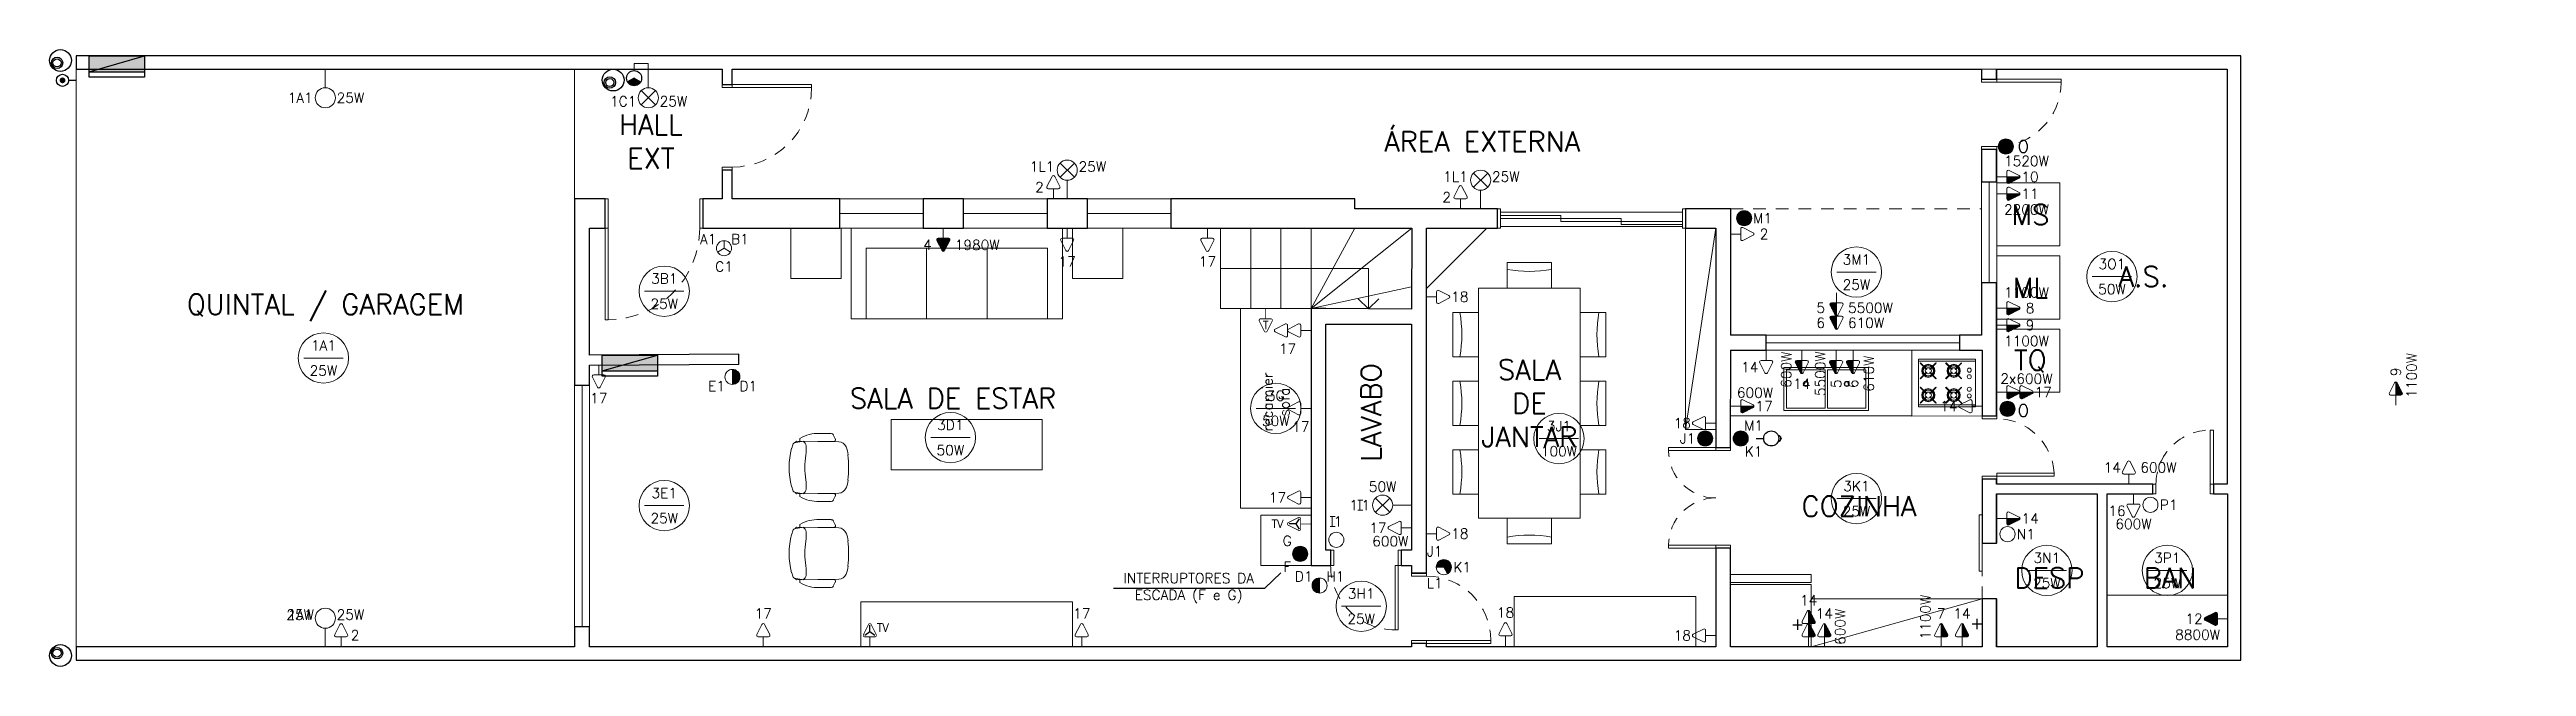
# Model space of a CAD drawing. Extents: x 0 to 175, y -16 to 63.
# Drawn here: x 9.41 to 34.01, y 32.52 to 38.65 of the extents above; entities that cross this region are included whole.
import ezdxf
from ezdxf.enums import TextEntityAlignment as Align

# ---------------------------------------------------------------- set-up
doc = ezdxf.new("R2010")
doc.units = 0
doc.header["$LTSCALE"] = 0.5
doc.header["$MEASUREMENT"] = 0
doc.linetypes.add('HIDDEN', pattern=[0.375, 0.25, -0.125])
doc.layers.get('0').update_dxf_attribs({"linetype": 'CONTINUOUS'})
for name, color, linetype, lineweight in [('ARQ - JAN01', 2, 'CONTINUOUS', 20), ('ARQ - PAR01', 172, 'CONTINUOUS', 30), ('ELE01 - INTER', 100, 'CONTINUOUS', 15), ('ELE01 - INTER TXT', 100, 'CONTINUOUS', 9), ('ELE01 - LAMP', 50, 'CONTINUOUS', 20), ('ELE01 - LAMP NOVA', 190, 'CONTINUOUS', 20), ('ELE01 - LAMP TXT', 100, 'CONTINUOUS', 15), ('ELE01 - Q.DISTR', 4, 'CONTINUOUS', 30), ('ELE01 - TOM 127V', 130, 'CONTINUOUS', 15), ('ELE01 - TOM 127V NOVA', 180, 'CONTINUOUS', 20), ('ELE01 - TOM 127V TXT', 130, 'CONTINUOUS', 15), ('ELE01 - TOM 220V', 242, 'CONTINUOUS', 15), ('ELE01 - TOM 220V NOVA', 240, 'CONTINUOUS', 20), ('ELE01 - TOM 220V TXT', 242, 'CONTINUOUS', 15), ('ELE02 - TELEFONE', 170, 'CONTINUOUS', 9), ('TXT02', 2, 'CONTINUOUS', 20)]:
    doc.layers.add(name, color=color, linetype=linetype, lineweight=lineweight)
doc.layers.add('ARQ01', color=144, linetype='CONTINUOUS', lineweight=9, transparency=0.5)
doc.layers.add('ELE01 - INTER HATCH', color=100, linetype='CONTINUOUS', lineweight=15, transparency=0.45)
for name, color, linetype in [('AUX01', 1, 'CONTINUOUS'), ('ELE02 - CAMPAINHA', 2, 'CONTINUOUS'), ('ELE02 - TV', 170, 'CONTINUOUS'), ('ELE03 - CAMERAS', 3, 'CONTINUOUS'), ('ELE03 - SENSOR MOV', 3, 'CONTINUOUS')]:
    doc.layers.add(name, color=color, linetype=linetype)
doc.styles.add('ROMANS', font='romans.shx')
doc.styles.get("Standard").update_dxf_attribs({"font": 'romans.shx'})
pattern_1 = [(45, (-32.1919, -14.74466), (-0.08838835, 0.08838835), [])]

msp = doc.modelspace()

# ---------------------------------------------------------------- texts
at = {"layer": 'ELE01 - INTER TXT', "attachment_point": 5}
for s, width, insert, char_height in [('O', 0.048591, (29.0164, 37.6832), 0.12), ('M1', 0.048591, (26.4256, 36.9707), 0.1), ('A1', 0.048591, (15.9546, 36.764), 0.1), ('B1', 0.048591, (16.2697, 36.764), 0.1), ('C1', 0.048591, (16.1122, 36.4911), 0.1), ('E1', 0.048591, (16.038, 35.3041), 0.1), ('D1', 0.048591, (16.3531, 35.3041), 0.1), ('M1', 0.048591, (26.338, 34.9129), 0.1), ('O', 0.048591, (29.0164, 35.0607), 0.12), ('J1', 0.048591, (25.6811, 34.7842), 0.1), ('K1', 0.048591, (26.338, 34.6556), 0.1), ('I1', 0.048591, (22.193, 33.9596), 0.1), ('P1', 0.12, (30.46, 34.1251), 0.1), ('G', 0.048591, (21.7052, 33.7664), 0.1), ('J1', 0.048591, (23.1697, 33.6633), 0.1), ('N1', 0.12, (29.0408, 33.8337), 0.1), ('F', 0.048591, (21.7052, 33.5092), 0.1), ('D1', 0.048591, (21.8693, 33.414), 0.1), ('H1', 0.048591, (22.1843, 33.414), 0.1), ('K1', 0.048591, (23.4426, 33.5057), 0.1), ('L1', 0.048591, (23.1697, 33.3482), 0.1)]:
    msp.add_mtext_dynamic_manual_height_columns(s, width=width, gutter_width=12.5, heights=[0], dxfattribs=dict(at, insert=insert, char_height=char_height))
at = {"layer": 'ELE01 - LAMP TXT', "char_height": 0.1, "attachment_point": 5}
for s, insert in [('1A1', (11.9024, 38.1674)), ('25W', (12.4024, 38.1674)), ('1C1', (15.1102, 38.132)), ('25W', (15.6102, 38.132)), ('1L1', (19.2706, 37.484)), ('25W', (19.7706, 37.484)), ('1L1', (23.3761, 37.384)), ('25W', (23.8761, 37.384)), ('50W', (22.6528, 34.3051)), ('1I1', (22.4253, 34.1215)), ('25W', (11.9024, 33.034)), ('1A1', (11.9024, 33.034)), ('25W', (12.4024, 33.034))]:
    msp.add_mtext_dynamic_manual_height_columns(s, width=0.048591, gutter_width=12.5, heights=[0], dxfattribs=dict(at, insert=insert))
at = {"layer": 'ELE01 - TOM 127V', "char_height": 0.1, "attachment_point": 5, "rotation": 90}
for s, insert in [('610W', (27.4819, 35.4274)), ('6', (27.3251, 35.3272)), ('600W', (27.1971, 32.9137))]:
    msp.add_mtext_dynamic_manual_height_columns(s, width=0.048591, gutter_width=12.5, heights=[0], dxfattribs=dict(at, insert=insert))
at = {"layer": 'ELE01 - TOM 127V', "char_height": 0.12, "attachment_point": 1}
for insert in [(26.7049, 33.0025), (28.4869, 33.0104)]:
    msp.add_mtext_dynamic_manual_height_columns('+', width=0.048591, gutter_width=12.5, heights=[0], dxfattribs=dict(at, insert=insert))
at = {"layer": 'ELE01 - TOM 127V TXT', "char_height": 0.1}
for s, width, insert, attachment_point in [('1520W', 0.048591, (29.0473, 37.5392), 5), ('10', 0.048591, (29.0825, 37.3824), 5), ('2', 0.048591, (19.2448, 37.2793), 5), ('2', 0.048591, (23.2889, 37.1793), 5), ('2', 0.048591, (26.4411, 36.8143), 5), ('17', 0.048591, (19.5199, 36.5407), 5), ('17', 0.048591, (20.9126, 36.5407), 5), ('18', 0.048591, (23.4196, 36.1899), 5), ('1100W', 0.048591, (29.0473, 36.2345), 5), ('6', 0.048591, (27.0458, 35.9323), 6), ('610W', 0.048591, (27.2745, 35.9323), 4), ('8', 0.048591, (29.0825, 36.0777), 5), ('17', 0.048591, (21.7089, 35.675), 5), ('14', 0.048591, (26.2986, 35.4922), 5), ('17', 0.048591, (14.8688, 35.1843), 5), ('14', 0.048591, (26.8161, 35.3272), 5), ('17', 0.048591, (29.2139, 35.2434), 5), ('17', 0.048591, (21.8403, 34.901), 5), ('18', 0.048591, (25.6293, 34.9356), 5), ('17', 0.048591, (26.4409, 35.1045), 5), ('14', 0.048591, (28.275, 35.1041), 5), ('14', 0.048591, (29.9, 34.496), 5), ('600W', 0.1, (30.178, 34.496), 4), ('17', 0.048591, (21.609, 34.197), 5), ('14', 0.048591, (29.0834, 33.9894), 5), ('16', 0.048591, (29.9459, 34.0657), 5), ('600W', 0.048591, (30.1102, 33.9342), 5), ('17', 0.048591, (22.6066, 33.8953), 5), ('600W', 0.048591, (22.7296, 33.7631), 5), ('18', 0.048591, (23.4196, 33.8387), 5), ('14', 0.048591, (26.8838, 33.1767), 5), ('17', 0.048591, (16.5022, 33.0453), 5), ('17', 0.048591, (19.6644, 33.0453), 5), ('18', 0.048591, (23.8737, 33.055), 5), ('14', 0.048591, (27.0399, 33.0453), 5), ('14', 0.048591, (28.4073, 33.0453), 5), ('2', 0.048591, (12.4477, 32.8293), 5), ('18', 0.048591, (25.6291, 32.8277), 5)]:
    msp.add_mtext_dynamic_manual_height_columns(s, width=width, gutter_width=12.5, heights=[0], dxfattribs=dict(at, insert=insert, attachment_point=attachment_point))
at = {"layer": 'ELE01 - TOM 127V TXT', "char_height": 0.1, "attachment_point": 5}
for s, insert, rotation in [('600W', (26.6617, 35.4669), 89.67166), ('2x600W', (29.0473, 35.3774), 359.67166), ('600W', (26.3513, 35.2385), 359.67166)]:
    msp.add_mtext_dynamic_manual_height_columns(s, width=0.048591, gutter_width=12.5, heights=[0], dxfattribs=dict(at, insert=insert, rotation=rotation))
at = {"layer": 'ELE01 - TOM 220V NOVA', "insert": (28.2006, 33.0453), "char_height": 0.1, "attachment_point": 5}
msp.add_mtext_dynamic_manual_height_columns('7', width=0.048591, gutter_width=12.5, heights=[0], dxfattribs=at)
at = {"layer": 'ELE01 - TOM 220V TXT', "char_height": 0.1}
for s, insert, attachment_point in [('11', (29.0825, 37.2142), 5), ('2200W', (29.0473, 37.0566), 5), ('4', (18.1751, 36.7057), 6), ('1980W', (18.4038, 36.7057), 4), ('5', (27.0464, 36.0808), 6), ('5500W', (27.2751, 36.0808), 4), ('9', (29.0825, 35.9095), 5), ('1100W', (29.0473, 35.7519), 5), ('12', (30.7115, 32.9924), 5), ('8800W', (30.7467, 32.8348), 5)]:
    msp.add_mtext_dynamic_manual_height_columns(s, width=0.048591, gutter_width=12.5, heights=[0], dxfattribs=dict(at, insert=insert, attachment_point=attachment_point))
at = {"layer": 'ELE01 - TOM 220V TXT', "char_height": 0.1, "attachment_point": 5, "rotation": 90}
for s, insert in [('5500W', (26.9993, 35.4274)), ('9', (32.7147, 35.4455)), ('1100W', (32.8722, 35.4103)), ('5', (27.1569, 35.3272)), ('1100W', (28.0434, 33.0101))]:
    msp.add_mtext_dynamic_manual_height_columns(s, width=0.048591, gutter_width=12.5, heights=[0], dxfattribs=dict(at, insert=insert))
at = {"layer": 'ELE02 - TELEFONE', "lineweight": 5, "char_height": 0.08, "attachment_point": 5, "style": 'ROMANS'}
for s, width, gutter_width, insert in [('T', 0.224919, 1, (21.4921, 35.9078)), ('TV', 0.048591, 12.5, (21.609, 33.9367)), ('TV', 0.224919, 1, (17.6892, 32.905))]:
    msp.add_mtext_dynamic_manual_height_columns(s, width=width, gutter_width=gutter_width, heights=[0], dxfattribs=dict(at, insert=insert))
at = {"layer": 'TXT02', "insert": (20.7269, 33.297), "char_height": 0.1, "attachment_point": 5, "style": 'ROMANS'}
msp.add_mtext_dynamic_manual_height_columns('INTERRUPTORES DA ESCADA (F e G)', width=1.674177, gutter_width=1, heights=[0], dxfattribs=at)

# ---------------------------------------------------------------- blocks, each defined once
blk = doc.blocks.new('Poltrona')
at = {"linetype": 'ByBlock'}
for p, q in [((191.115, 278.246), (191.128, 278.26)), ((191.121, 277.828), (191.115, 278.246)), ((191.116, 278.175), (191.127, 278.255)), ((191.15, 278.284), (191.186, 278.295)), ((191.602, 278.284), (191.567, 278.295)), ((191.637, 278.246), (191.625, 278.26)), ((191.637, 278.175), (191.625, 278.255)), ((191.632, 277.828), (191.637, 278.246)), ((191.039, 278.021), (191.04, 277.903)), ((191.115, 278.214), (191.089, 278.214)), ((191.114, 277.872), (191.117, 278.037)), ((191.638, 277.872), (191.635, 278.037)), ((191.637, 278.214), (191.664, 278.214)), ((191.714, 278.021), (191.713, 277.903)), ((191.051, 277.882), (191.092, 277.862)), ((191.702, 277.882), (191.66, 277.862))]:
    blk.add_line(p, q, dxfattribs=at)
for centre, radius, start, end in [((191.16, 278.253), 0.0328, 108.152, 177.2969), ((191.376, 277.594), 0.727, 74.8107, 105.1893), ((191.592, 278.253), 0.0328, 2.7031, 71.848), ((191.371, 278.038), 0.333, 148.0573, 182.9695), ((191.167, 278.203), 0.0523, 199.5385, 265.4123), ((191.191, 278.518), 0.368, 265.4109, 279.5754), ((191.376, 277.423), 0.742, 80.4247, 99.5753), ((191.561, 278.518), 0.368, 260.4246, 274.5891), ((191.586, 278.203), 0.0523, 274.5877, 340.4615), ((191.381, 278.038), 0.333, 357.0305, 31.9427), ((191.06, 277.9), 0.0207, 171.6738, 242.8287), ((191.1, 277.873), 0.0141, 236.5756, 356.1283), ((191.206, 277.834), 0.0857, 184.1914, 247.2111), ((191.259, 277.937), 0.202, 244.7303, 267.8371), ((191.376, 278.979), 1.249, 264.2714, 275.7286), ((191.494, 277.937), 0.202, 272.1629, 295.2697), ((191.546, 277.834), 0.0857, 292.7889, 355.8086), ((191.652, 277.873), 0.0141, 183.8717, 303.4244), ((191.692, 277.9), 0.0207, 297.1713, 8.3262)]:
    blk.add_arc(centre, radius, start, end, dxfattribs=at)
blk = doc.blocks.new('ARQ-TÉRREO-NOVO')
for p, q in [((4.95, 4.58), (4.95, 5.87)), ((6.416, 4.58), (6.416, 4.866)), ((19.074, 4.748), (18.924, 4.748)), ((5.1, 4.29), (5.1, 3.029)), ((13.411, 3.69), (14.011, 4.29)), ((14.745, 4.415), (14.745, 4.355)), ((15.985, 2.29), (16.285, 4.29)), ((7.847, 3.39), (7.847, 4.09)), ((7.847, 4.09), (9.647, 4.09)), ((8.447, 4.09), (8.447, 3.39)), ((9.047, 4.09), (9.047, 3.39)), ((9.647, 3.39), (9.647, 4.09)), ((14.213, 3.947), (14.213, 3.693)), ((14.213, 3.947), (14.653, 3.947)), ((14.653, 3.947), (14.653, 3.693)), ((11.365, 3.89), (12.836, 3.89)), ((12.836, 3.488), (12.836, 3.89)), ((18.924, 3.748), (18.924, 3.326)), ((19.074, 3.748), (18.924, 3.748)), ((19.074, 3.326), (19.074, 3.748)), ((12.411, 3.49), (12.265, 3.49)), ((12.265, 3.49), (12.265, 0.94)), ((13.261, 3.486), (12.411, 3.49)), ((12.836, 3.488), (12.734, 3.589)), ((12.836, 3.488), (12.938, 3.589)), ((13.674, 3.452), (13.929, 3.452)), ((13.674, 3.452), (13.674, 3.012)), ((15.192, 3.452), (14.938, 3.452)), ((15.192, 3.452), (15.192, 3.012)), ((12.411, 3.336), (13.261, 3.336)), ((18.924, 3.326), (18.924, 3.226)), ((19.074, 2.427), (19.074, 3.326)), ((5.1, 3.029), (6.582, 3.037)), ((6.582, 3.037), (6.582, 2.937)), ((13.674, 3.012), (13.929, 3.012)), ((15.192, 3.012), (14.938, 3.012)), ((18.863, 2.969), (18.299, 2.969)), ((18.319, 2.952), (18.315, 2.949)), ((18.319, 2.952), (18.381, 2.89)), ((18.471, 2.952), (18.409, 2.89)), ((18.471, 2.952), (18.474, 2.949)), ((18.571, 2.952), (18.567, 2.949)), ((18.571, 2.952), (18.633, 2.89)), ((18.723, 2.952), (18.661, 2.89)), ((18.723, 2.952), (18.726, 2.949)), ((6.582, 2.937), (5.1, 2.93)), ((13.674, 2.77), (13.929, 2.77)), ((13.674, 2.77), (13.674, 2.33)), ((15.192, 2.77), (14.938, 2.77)), ((15.192, 2.77), (15.192, 2.33)), ((18.315, 2.949), (18.377, 2.887)), ((18.315, 2.797), (18.377, 2.858)), ((18.319, 2.793), (18.315, 2.797)), ((18.319, 2.71), (18.315, 2.707)), ((18.315, 2.707), (18.377, 2.645)), ((18.319, 2.793), (18.381, 2.855)), ((18.319, 2.71), (18.381, 2.648)), ((18.381, 2.89), (18.377, 2.887)), ((18.381, 2.855), (18.377, 2.858)), ((18.409, 2.89), (18.412, 2.887)), ((18.409, 2.855), (18.412, 2.858)), ((18.471, 2.793), (18.409, 2.855)), ((18.471, 2.71), (18.409, 2.648)), ((18.474, 2.949), (18.412, 2.887)), ((18.474, 2.797), (18.412, 2.858)), ((18.474, 2.707), (18.412, 2.645)), ((18.471, 2.793), (18.474, 2.797)), ((18.471, 2.71), (18.474, 2.707)), ((18.567, 2.949), (18.629, 2.887)), ((18.567, 2.797), (18.629, 2.858)), ((18.571, 2.793), (18.567, 2.797)), ((18.571, 2.71), (18.567, 2.707)), ((18.567, 2.707), (18.629, 2.645)), ((18.571, 2.793), (18.633, 2.855)), ((18.571, 2.71), (18.633, 2.648)), ((18.633, 2.89), (18.629, 2.887)), ((18.633, 2.855), (18.629, 2.858)), ((18.661, 2.89), (18.664, 2.887)), ((18.661, 2.855), (18.664, 2.858)), ((18.723, 2.793), (18.661, 2.855)), ((18.723, 2.71), (18.661, 2.648)), ((18.726, 2.949), (18.664, 2.887)), ((18.726, 2.797), (18.664, 2.858)), ((18.726, 2.707), (18.664, 2.645)), ((18.723, 2.793), (18.726, 2.797)), ((18.723, 2.71), (18.726, 2.707)), ((18.299, 2.534), (18.863, 2.534)), ((18.315, 2.554), (18.377, 2.616)), ((18.319, 2.551), (18.315, 2.554)), ((18.319, 2.551), (18.381, 2.613)), ((18.381, 2.648), (18.377, 2.645)), ((18.381, 2.613), (18.377, 2.616)), ((18.409, 2.648), (18.412, 2.645)), ((18.409, 2.613), (18.412, 2.616)), ((18.471, 2.551), (18.409, 2.613)), ((18.474, 2.554), (18.412, 2.616)), ((18.471, 2.551), (18.474, 2.554)), ((18.567, 2.554), (18.629, 2.616)), ((18.571, 2.551), (18.567, 2.554)), ((18.571, 2.551), (18.633, 2.613)), ((18.633, 2.648), (18.629, 2.645)), ((18.633, 2.613), (18.629, 2.616)), ((18.661, 2.648), (18.664, 2.645)), ((18.661, 2.613), (18.664, 2.616)), ((18.723, 2.551), (18.661, 2.613)), ((18.726, 2.554), (18.664, 2.616)), ((18.723, 2.551), (18.726, 2.554)), ((13.674, 2.33), (13.929, 2.33)), ((15.192, 2.33), (14.938, 2.33)), ((18.231, 2.427), (16.432, 2.427)), ((18.931, 2.427), (19.074, 2.427)), ((13.674, 2.089), (13.929, 2.089)), ((13.674, 1.649), (13.674, 2.089)), ((15.192, 2.089), (14.938, 2.089)), ((15.192, 1.649), (15.192, 2.089)), ((15.815, 2.08), (16.432, 2.08)), ((20.171, 1.746), (19.074, 1.746)), ((13.674, 1.649), (13.929, 1.649)), ((15.192, 1.649), (14.938, 1.649)), ((19.074, 1.65), (20.071, 1.65)), ((20.071, 1.65), (20.071, 0.13)), ((14.213, 1.153), (14.213, 1.408)), ((14.653, 1.153), (14.653, 1.408)), ((14.213, 1.153), (14.653, 1.153)), ((17.232, 0.13), (18.931, 0.607)), ((20.171, 0.644), (21.367, 0.644)), ((16.432, 0.13), (18.931, 0.13))]:
    blk.add_line(p, q)
at = {"linetype": 'HIDDEN'}
blk.add_line((16.432, 4.48), (18.924, 4.48), dxfattribs=at)
for points in [[(0, 0), (0, 6), (21.5, 6), (21.5, 0)], [(19.714, 5.74), (19.714, 5.77), (19.074, 5.77), (19.074, 5.74)], [(19.074, 4.741), (19.7, 4.741), (19.7, 4.114), (19.074, 4.114)], [(7.097, 3.79), (7.597, 3.79), (7.597, 4.29), (7.097, 4.29)], [(7.697, 3.39), (9.797, 3.39), (9.797, 4.29), (7.697, 4.29)], [(10.397, 3.79), (9.897, 3.79), (9.897, 4.29), (10.397, 4.29)], [(15.985, 4.29), (16.285, 4.29), (16.285, 2.29), (15.985, 2.29)], [(19.074, 4.014), (19.7, 4.014), (19.7, 3.387), (19.074, 3.387)], [(13.929, 3.693), (14.938, 3.693), (14.938, 1.408), (13.929, 1.408)], [(11.565, 1.51), (12.265, 1.51), (12.265, 3.49), (11.565, 3.49)], [(16.786, 3.077), (18.706, 3.077), (18.706, 3.226), (16.786, 3.226)], [(19.074, 3.287), (19.7, 3.287), (19.7, 2.66), (19.074, 2.66)], [(18.231, 3.073), (18.931, 3.077), (18.931, 2.427), (18.231, 2.423)], [(18.299, 2.989), (18.299, 2.514), (18.863, 2.514), (18.863, 2.989)], [(16.961, 2.477), (17.801, 2.477), (17.801, 2.907), (16.961, 2.907)], [(16.986, 2.502), (17.369, 2.502), (17.369, 2.882), (16.986, 2.882)], [(17.776, 2.502), (17.393, 2.502), (17.393, 2.882), (17.776, 2.882)], [(8.094, 1.89), (9.594, 1.89), (9.594, 2.39), (8.094, 2.39)], [(18.931, 2.397), (19.074, 2.397), (19.074, 2.427), (18.931, 2.427)], [(18.931, 1.796), (19.074, 1.796), (19.074, 1.826), (18.931, 1.826)], [(19.074, 1.826), (19.074, 1.856), (19.644, 1.856), (19.644, 1.826)], [(11.765, 0.94), (12.265, 0.94), (12.265, 1.44), (11.765, 1.44)], [(13.129, 0.94), (13.099, 0.94), (13.099, 0.3), (13.129, 0.3)], [(16.432, 0.77), (17.232, 0.77), (17.232, 0.85), (16.432, 0.85)], [(17.232, 0.13), (17.232, 0.75), (16.432, 0.75), (16.432, 0.13)], [(7.794, 0.58), (9.894, 0.58), (9.894, 0.13), (7.794, 0.13)], [(14.282, 0.13), (14.282, 0.63), (16.085, 0.63), (16.085, 0.13)], [(18.931, 0.13), (17.232, 0.13), (17.232, 0.607), (18.931, 0.607)]]:
    blk.add_lwpolyline(points, close=True)
for points in [[(6.416, 5.87), (0, 5.87)], [(6.416, 5.716), (6.416, 5.87)], [(6.515, 5.716), (6.416, 5.716)], [(6.416, 5.716), (6.416, 5.686), (7.305, 5.686)], [(6.515, 5.87), (6.515, 5.716)], [(21.364, 5.87), (6.515, 5.87)], [(6.515, 5.87), (18.924, 5.87)], [(7.305, 5.686), (7.305, 5.716), (6.515, 5.716)], [(6.515, 5.686), (6.515, 5.716)], [(18.924, 5.77), (18.924, 5.87)], [(19.074, 5.77), (19.074, 5.74), (18.924, 5.74), (18.924, 5.77)], [(18.924, 5.77), (19.074, 5.77)], [(19.074, 5.77), (19.074, 5.87)], [(21.364, 1.746), (21.364, 5.87)], [(19.074, 5.07), (19.074, 5.1), (18.924, 5.1), (18.924, 5.07)], [(18.924, 5.07), (19.074, 5.07)], [(18.924, 4.748), (18.924, 5.07)], [(19.074, 4.748), (19.074, 5.07)], [(6.416, 4.866), (6.416, 4.896), (6.515, 4.896), (6.515, 4.866)], [(6.515, 4.58), (6.515, 4.866), (6.416, 4.866)], [(18.924, 3.748), (18.924, 4.748)], [(18.999, 4.748), (18.999, 3.748)], [(19.074, 3.748), (19.074, 4.748)], [(4.95, 4.58), (4.95, 2.73)], [(4.95, 4.58), (5.253, 4.58)], [(5.283, 4.29), (5.253, 4.29), (5.253, 3.38), (5.283, 3.38), (5.283, 4.58)], [(5.253, 4.58), (5.283, 4.58)], [(5.253, 4.58), (5.253, 4.29)], [(6.223, 4.58), (6.193, 4.58), (6.193, 4.29), (6.223, 4.29)], [(6.223, 4.58), (6.416, 4.58)], [(6.223, 4.58), (6.223, 4.29)], [(7.583, 4.58), (6.515, 4.58)], [(7.583, 4.58), (8.413, 4.58)], [(7.583, 4.58), (7.583, 4.29)], [(7.583, 4.435), (8.413, 4.435)], [(8.413, 4.58), (8.813, 4.58)], [(8.413, 4.58), (8.413, 4.29)], [(8.813, 4.58), (9.643, 4.58)], [(8.813, 4.58), (8.813, 4.29)], [(8.813, 4.435), (9.643, 4.435)], [(9.643, 4.58), (10.043, 4.58)], [(9.643, 4.58), (9.643, 4.29)], [(10.043, 4.58), (10.873, 4.58)], [(10.043, 4.58), (10.043, 4.29)], [(10.043, 4.435), (10.873, 4.435)], [(10.873, 4.58), (12.699, 4.58)], [(10.873, 4.58), (10.873, 4.29)], [(12.699, 4.58), (12.699, 4.48), (14.115, 4.48)], [(14.115, 4.48), (14.145, 4.48), (14.145, 4.29), (14.115, 4.29)], [(14.115, 4.48), (14.115, 4.29)], [(14.145, 4.447), (15.955, 4.447)], [(15.985, 4.48), (15.955, 4.48), (15.955, 4.29), (15.985, 4.29)], [(15.985, 4.48), (16.432, 4.48)], [(15.985, 4.48), (15.985, 4.29)], [(16.432, 4.48), (16.432, 3.226)], [(5.1, 4.29), (5.253, 4.29)], [(6.223, 4.29), (7.583, 4.29)], [(7.583, 4.29), (8.413, 4.29)], [(8.413, 4.29), (8.813, 4.29)], [(8.813, 4.29), (9.643, 4.29)], [(9.643, 4.29), (10.043, 4.29)], [(10.043, 4.29), (10.873, 4.29)], [(10.873, 4.29), (13.265, 4.29)], [(12.265, 3.49), (11.365, 3.49), (11.365, 4.29)], [(11.665, 4.29), (11.665, 3.49)], [(11.966, 4.29), (11.966, 3.49)], [(12.265, 3.49), (13.265, 4.29)], [(12.265, 3.49), (12.699, 4.29)], [(12.266, 4.29), (12.265, 3.49)], [(13.261, 3.486), (13.265, 4.29)], [(13.411, 4.29), (14.115, 4.29)], [(13.411, 0.865), (13.411, 4.29)], [(14.011, 4.29), (14.011, 4.29), (13.411, 4.29), (13.411, 3.69)], [(14.745, 4.415), (14.145, 4.415)], [(14.145, 4.385), (15.345, 4.385)], [(15.955, 4.307), (14.145, 4.307)], [(14.745, 4.355), (15.955, 4.355)], [(15.955, 4.325), (15.345, 4.325), (15.345, 4.385)], [(16.285, 4.29), (15.985, 4.29)], [(16.285, 2.11), (16.285, 4.29)], [(12.265, 3.49), (13.262, 3.708)], [(12.411, 1.093), (12.411, 3.336)], [(13.261, 3.336), (13.261, 1.09)], [(16.432, 3.226), (16.786, 3.226)], [(16.786, 3.226), (16.786, 3.077)], [(18.924, 3.226), (18.706, 3.226)], [(18.706, 3.226), (18.706, 3.077)], [(16.786, 3.077), (16.432, 3.077)], [(16.432, 3.077), (16.432, 2.11)], [(16.786, 3.151), (18.706, 3.151)], [(18.931, 3.077), (18.706, 3.077)], [(18.931, 2.427), (18.931, 3.077)], [(4.95, 2.73), (4.95, 0.33)], [(4.95, 2.73), (5.1, 2.73)], [(5.025, 2.73), (5.025, 0.33)], [(5.1, 2.93), (5.1, 2.73)], [(5.1, 2.73), (5.1, 0.33)], [(21.226, 1.746), (21.226, 2.284), (21.194, 2.284)], [(21.194, 2.284), (21.194, 1.65), (21.226, 1.65)], [(16.285, 2.08), (16.285, 2.11), (15.815, 2.11), (15.815, 2.08)], [(16.285, 2.11), (16.432, 2.11)], [(16.432, 2.08), (16.432, 2.11)], [(18.931, 1.162), (18.931, 1.796), (19.074, 1.796), (19.074, 1.746)], [(20.171, 1.746), (20.626, 1.746)], [(20.626, 1.746), (20.656, 1.746), (20.656, 1.65), (20.626, 1.65)], [(20.626, 1.746), (20.626, 1.65)], [(21.226, 1.746), (21.194, 1.746)], [(21.226, 1.746), (21.364, 1.746)], [(21.226, 1.746), (21.226, 1.65)], [(19.074, 1.65), (19.074, 1.162)], [(20.171, 1.65), (20.626, 1.65)], [(20.171, 0.13), (20.171, 1.65)], [(21.226, 1.65), (21.367, 1.65), (21.367, 0.13)], [(18.931, 0.882), (18.901, 0.882), (18.901, 1.442), (18.931, 1.442), (18.93, 0.885)], [(12.411, 1.093), (12.46, 1.093)], [(12.46, 1.093), (12.49, 1.092), (12.49, 0.94), (12.459, 0.94)], [(12.46, 1.093), (12.459, 0.94)], [(13.159, 1.09), (13.129, 1.09), (13.129, 0.94), (13.159, 0.94)], [(13.261, 1.09), (13.159, 1.09)], [(13.159, 1.09), (13.159, 0.94)], [(16.432, 1.14), (15.815, 1.14), (15.815, 1.11), (16.285, 1.11), (16.285, 1.14)], [(16.285, 0.13), (16.285, 1.11)], [(16.285, 1.11), (16.432, 1.11)], [(16.432, 1.14), (16.432, 1.11)], [(16.432, 1.11), (16.432, 0.13)], [(18.931, 1.162), (19.074, 1.162)], [(12.265, 0.94), (12.459, 0.94)], [(13.159, 0.94), (13.261, 0.94)], [(13.261, 0.94), (13.261, 0.865)], [(13.261, 0.865), (13.261, 0.835), (13.411, 0.835), (13.411, 0.865)], [(13.261, 0.865), (13.411, 0.865)], [(18.931, 0.607), (18.931, 0.13)], [(18.931, 0.607), (19.074, 0.607)], [(19.074, 0.607), (19.074, 0.13)], [(4.95, 0.33), (4.95, 0.13)], [(4.95, 0.33), (5.1, 0.33)], [(5.1, 0.13), (5.1, 0.33)], [(4.95, 0.13), (0, 0.13)], [(5.1, 0.13), (13.261, 0.13)], [(13.261, 0.165), (13.261, 0.195), (14.051, 0.195)], [(13.261, 0.165), (13.261, 0.13)], [(13.261, 0.165), (13.411, 0.165)], [(13.411, 0.165), (14.051, 0.165), (14.051, 0.195)], [(13.411, 0.195), (13.411, 0.165)], [(13.411, 0.165), (13.411, 0.13)], [(13.411, 0.13), (16.285, 0.13)], [(19.074, 0.13), (20.071, 0.13)], [(21.367, 0.13), (20.171, 0.13)]]:
    blk.add_lwpolyline(points)
blk.add_lwpolyline([(18.931, 0.607), (18.93, 1.162)], dxfattribs=at)
for centre, radius in [((17.178, 2.742), 0.025), ((17.178, 2.742), 0.02), ((17.585, 2.742), 0.025), ((17.585, 2.742), 0.02), ((18.802, 2.879), 0.02), ((18.802, 2.814), 0.02), ((18.802, 2.689), 0.02), ((18.802, 2.624), 0.02)]:
    blk.add_circle(centre, radius)
for centre, radius, start, end in [((6.515, 5.686), 0.79, 270, 0), ((19.074, 5.74), 0.64, 270, 0), ((19.074, 1.826), 0.571, 3.0126, 90), ((16.285, 1.14), 0.47, 90, 180), ((13.099, 0.94), 0.64, 179.8127, 270)]:
    blk.add_arc(centre, radius, start, end, dxfattribs=at)
at = {"linetype": 'HIDDEN', "extrusion": (0, 0, -1)}
for centre, radius, start, end in [((-5.283, 4.29), 0.91, 180, 270), ((-21.194, 1.746), 0.538, 359.9996, 90), ((-16.285, 2.08), 0.47, 270, 0), ((-13.411, 0.195), 0.64, 90, 180)]:
    blk.add_arc(centre, radius, start, end, dxfattribs=at)
for centre, radius, start, end in [((14.433, 5.091), 1.231, 259.7047, 280.2953), ((12.531, 3.232), 1.231, 349.7047, 10.2953), ((16.335, 3.232), 1.231, 169.7047, 190.2953), ((12.531, 2.55), 1.231, 349.7047, 10.2953), ((16.335, 2.55), 1.231, 169.7047, 190.2953), ((18.395, 2.873), 0.065, 137.2042, 222.7958), ((18.395, 2.873), 0.06, 137.388, 222.612), ((18.395, 2.873), 0.05, 137.866, 222.134), ((18.395, 2.873), 0.065, 47.2042, 132.7958), ((18.395, 2.873), 0.065, 227.2042, 312.7958), ((18.395, 2.873), 0.06, 47.388, 132.612), ((18.395, 2.873), 0.06, 227.388, 312.612), ((18.395, 2.873), 0.05, 47.866, 132.134), ((18.395, 2.873), 0.05, 227.866, 312.134), ((18.395, 2.873), 0.03, 139.7802, 220.2198), ((18.395, 2.873), 0.03, 49.7802, 130.2198), ((18.395, 2.873), 0.03, 229.7802, 310.2198), ((18.395, 2.873), 0.03, 319.7802, 40.2198), ((18.395, 2.873), 0.05, 317.866, 42.134), ((18.395, 2.873), 0.06, 317.388, 42.612), ((18.395, 2.873), 0.065, 317.2042, 42.7958), ((18.647, 2.873), 0.065, 137.2042, 222.7958), ((18.647, 2.873), 0.06, 137.388, 222.612), ((18.647, 2.873), 0.05, 137.866, 222.134), ((18.647, 2.873), 0.065, 47.2042, 132.7958), ((18.647, 2.873), 0.065, 227.2042, 312.7958), ((18.647, 2.873), 0.06, 47.388, 132.612), ((18.647, 2.873), 0.06, 227.388, 312.612), ((18.647, 2.873), 0.05, 47.866, 132.134), ((18.647, 2.873), 0.05, 227.866, 312.134), ((18.647, 2.873), 0.03, 139.7802, 220.2198), ((18.647, 2.873), 0.03, 49.7802, 130.2198), ((18.647, 2.873), 0.03, 229.7802, 310.2198), ((18.647, 2.873), 0.03, 319.7802, 40.2198), ((18.647, 2.873), 0.05, 317.866, 42.134), ((18.647, 2.873), 0.06, 317.388, 42.612), ((18.647, 2.873), 0.065, 317.2042, 42.7958), ((18.395, 2.631), 0.065, 137.2042, 222.7958), ((18.395, 2.631), 0.06, 137.388, 222.612), ((18.395, 2.631), 0.05, 137.866, 222.134), ((18.395, 2.631), 0.065, 47.2042, 132.7958), ((18.395, 2.631), 0.065, 227.2042, 312.7958), ((18.395, 2.631), 0.06, 47.388, 132.612), ((18.395, 2.631), 0.06, 227.388, 312.612), ((18.395, 2.631), 0.05, 47.866, 132.134), ((18.395, 2.631), 0.05, 227.866, 312.134), ((18.395, 2.631), 0.03, 139.7802, 220.2198), ((18.395, 2.631), 0.03, 49.7802, 130.2198), ((18.395, 2.631), 0.03, 229.7802, 310.2198), ((18.395, 2.631), 0.03, 319.7802, 40.2198), ((18.395, 2.631), 0.05, 317.866, 42.134), ((18.395, 2.631), 0.06, 317.388, 42.612), ((18.395, 2.631), 0.065, 317.2042, 42.7958), ((18.647, 2.631), 0.065, 137.2042, 222.7958), ((18.647, 2.631), 0.06, 137.388, 222.612), ((18.647, 2.631), 0.05, 137.866, 222.134), ((18.647, 2.631), 0.065, 47.2042, 132.7958), ((18.647, 2.631), 0.065, 227.2042, 312.7958), ((18.647, 2.631), 0.06, 47.388, 132.612), ((18.647, 2.631), 0.06, 227.388, 312.612), ((18.647, 2.631), 0.05, 47.866, 132.134), ((18.647, 2.631), 0.05, 227.866, 312.134), ((18.647, 2.631), 0.03, 139.7802, 220.2198), ((18.647, 2.631), 0.03, 49.7802, 130.2198), ((18.647, 2.631), 0.03, 229.7802, 310.2198), ((18.647, 2.631), 0.03, 319.7802, 40.2198), ((18.647, 2.631), 0.05, 317.866, 42.134), ((18.647, 2.631), 0.06, 317.388, 42.612), ((18.647, 2.631), 0.065, 317.2042, 42.7958), ((12.531, 1.869), 1.231, 349.7047, 10.2953), ((16.335, 1.869), 1.231, 169.7047, 190.2953), ((14.433, 0.01), 1.231, 79.7047, 100.2953)]:
    blk.add_arc(centre, radius, start, end)
at = {"xscale": -1, "rotation": 89.99999999999977}
blk.add_blockref('Poltrona', (285.402, 193.289), dxfattribs=at)
at = {"rotation": 90.00000000000014}
blk.add_blockref('Poltrona', (285.402, -190.318), dxfattribs=at)
at = {"char_height": 0.2, "attachment_point": 5, "style": 'ROMANS'}
for s, width, insert in [('HALL \\PEXT', 2.70157, (5.708, 5.15)), ('ÁREA EXTERNA', 2.70157, (13.964, 5.15)), ('MS', 2.70157, (19.408, 4.423)), ('ML', 2.70157, (19.408, 3.696)), ('A.S.', 2.70157, (20.532, 3.808)), ('QUINTAL / GARAGEM', 3.51746, (2.475, 3.5)), ('SALA \\PDE \\PJANTAR', 2.70157, (14.433, 2.55)), ('TQ', 2.70157, (19.408, 2.969)), ('SALA DE ESTAR', 2.70157, (8.708, 2.599)), ('COZINHA', 2.70157, (17.706, 1.528)), ('DESP', 2.70157, (19.597, 0.815)), ('BAN', 2.70157, (20.794, 0.815))]:
    blk.add_mtext_dynamic_manual_height_columns(s, width=width, gutter_width=1, heights=[0], dxfattribs=dict(at, insert=insert))
at = {"attachment_point": 5, "rotation": 90, "style": 'ROMANS'}
for s, width, insert, char_height in [('recamier\\Psofa', 0.24256, (11.916, 2.562), 0.1), ('LAVABO', 2.70157, (12.861, 2.459), 0.2)]:
    blk.add_mtext_dynamic_manual_height_columns(s, width=width, gutter_width=1, heights=[0], dxfattribs=dict(at, insert=insert, char_height=char_height))
blk = doc.blocks.new('*U375')
blk.add_lwpolyline([(-0.064, 0.123), (-0.013, 0.224, -0.618034), (0.013, 0.224), (0.064, 0.123, -0.557537), (0.051, 0.101), (-0.051, 0.101, -0.557537)], format="xyb", close=True)
blk.add_lwpolyline([(0, 0), (0, 0.101)])
blk = doc.blocks.new('QUADRO DE DISTRIBUIÇÃO')
h = blk.add_hatch(color=256)
h.dxf.hatch_style = 1
h.paths.add_polyline_path([(-0.275, 0), (-0.275, -0.157), (0.275, 0)])
h = blk.add_hatch(color=7)
h.dxf.hatch_style = 1
h.paths.add_polyline_path([(-0.275, -0.157), (0.275, -0.157), (0.275, 0)])
for q in [(0.275, 0), (0.275, -0.157)]:
    blk.add_line((-0.275, -0.157), q)
blk.add_lwpolyline([(-0.275, 0), (0.275, 0), (0.275, -0.211), (-0.275, -0.211)], close=True)
blk = doc.blocks.new('ELE-LAMP')
at = {"layer": 'ELE01 - LAMP'}
blk.add_line((-0.195, 0), (0.195, 0), dxfattribs=at)
blk.add_circle((0, 0), 0.25, dxfattribs=at)
at = {"layer": 'ELE01 - LAMP TXT', "style": 'ROMANS'}
for tag, height, p in [('X', 0.1, (0, 0.125)), ('Y', 0.075, (0, -0.125))]:
    blk.add_attdef(tag, text='', height=height, dxfattribs=at).set_placement(p, align=Align.MIDDLE)
blk = doc.blocks.new('CAMP')
at = {"layer": 'ELE02 - CAMPAINHA'}
blk.add_line((0, 0), (0.075, 0), dxfattribs=at)
blk.add_circle((0.15, 0), 0.075, dxfattribs=at)
for centre, radius, start, end in [((0.216, 0), 0.03, 275.0499, 84.9501), ((0.246, 0), 0.0045, 265.6988, 94.3012)]:
    blk.add_arc(centre, radius, start, end, dxfattribs=at)
blk = doc.blocks.new('*U361')
blk.add_lwpolyline([(-0.064, 0.123), (-0.013, 0.224, -0.618034), (0.013, 0.224), (0.064, 0.123, -0.557537), (0.051, 0.101), (-0.051, 0.101, -0.557537)], format="xyb", close=True)
blk.add_lwpolyline([(0, 0), (0, 0.101)])
blk = doc.blocks.new('*U362')
blk.add_lwpolyline([(-0.064, 0.123), (-0.013, 0.224, -0.618034), (0.013, 0.224), (0.064, 0.123, -0.557537), (0.051, 0.101), (-0.051, 0.101, -0.557537)], format="xyb", close=True)
blk.add_lwpolyline([(0, 0), (0, 0.101)])
blk = doc.blocks.new('*U363')
blk.add_lwpolyline([(-0.064, 0.123), (-0.013, 0.224, -0.618034), (0.013, 0.224), (0.064, 0.123, -0.557537), (0.051, 0.101), (-0.051, 0.101, -0.557537)], format="xyb", close=True)
blk.add_lwpolyline([(0, 0), (0, 0.101)])
blk = doc.blocks.new('*U364')
blk.add_lwpolyline([(-0.123, -0.064), (-0.224, -0.013, -0.618034), (-0.224, 0.013), (-0.123, 0.064, -0.557537), (-0.101, 0.051), (-0.101, -0.051, -0.557537)], format="xyb", close=True)
blk.add_lwpolyline([(0, 0), (-0.101, 0)])
blk = doc.blocks.new('*U365')
at = {"lineweight": 9}
h = blk.add_hatch(dxfattribs=at)
h.set_pattern_fill('ANSI31', color=256, scale=0.075, angle=90)
h.paths.add_polyline_path([(0, 0.232, -0.284079), (0.013, 0.224), (0.064, 0.123, -0.557537), (0.051, 0.101), (0, 0.101)])
blk.add_line((0, 0.232), (0, 0.101))
blk.add_lwpolyline([(-0.064, 0.123), (-0.013, 0.224, -0.618034), (0.013, 0.224), (0.064, 0.123, -0.557537), (0.051, 0.101), (-0.051, 0.101, -0.557537)], format="xyb", close=True)
blk.add_lwpolyline([(0, 0), (0, 0.101)])
blk = doc.blocks.new('*U366')
at = {"lineweight": 9}
h = blk.add_hatch(dxfattribs=at)
h.set_pattern_fill('ANSI31', color=256, scale=0.075, angle=90)
h.paths.add_polyline_path([(0, 0.232, -0.284079), (0.013, 0.224), (0.064, 0.123, -0.557537), (0.051, 0.101), (0, 0.101)])
blk.add_line((0, 0.232), (0, 0.101))
blk.add_lwpolyline([(-0.064, 0.123), (-0.013, 0.224, -0.618034), (0.013, 0.224), (0.064, 0.123, -0.557537), (0.051, 0.101), (-0.051, 0.101, -0.557537)], format="xyb", close=True)
blk.add_lwpolyline([(0, 0), (0, 0.101)])
blk = doc.blocks.new('*U370')
at = {"lineweight": 9}
h = blk.add_hatch(dxfattribs=at)
h.set_pattern_fill('ANSI31', color=256, scale=0.075, angle=90)
h.paths.add_polyline_path([(0, 0.232, -0.284079), (0.013, 0.224), (0.064, 0.123, -0.557537), (0.051, 0.101), (0, 0.101)])
blk.add_line((0, 0.232), (0, 0.101))
blk.add_lwpolyline([(-0.064, 0.123), (-0.013, 0.224, -0.618034), (0.013, 0.224), (0.064, 0.123, -0.557537), (0.051, 0.101), (-0.051, 0.101, -0.557537)], format="xyb", close=True)
blk.add_lwpolyline([(0, 0), (0, 0.101)])
blk = doc.blocks.new('*U371')
blk.add_lwpolyline([(-0.064, 0.123), (-0.013, 0.224, -0.618034), (0.013, 0.224), (0.064, 0.123, -0.557537), (0.051, 0.101), (-0.051, 0.101, -0.557537)], format="xyb", close=True)
blk.add_lwpolyline([(0, 0), (0, 0.101)])
blk = doc.blocks.new('*U142')
at = {"lineweight": 9}
h = blk.add_hatch(dxfattribs=at)
h.set_pattern_fill('ANSI31', color=256, scale=0.075)
h.paths.add_polyline_path([(0.232, 0, -0.284079), (0.224, -0.013), (0.123, -0.064, -0.557537), (0.101, -0.051), (0.101, 0)])
blk.add_line((0.232, 0), (0.101, 0))
blk.add_lwpolyline([(0, 0), (0.101, 0)])
blk.add_lwpolyline([(0.123, 0.064), (0.224, 0.013, -0.618034), (0.224, -0.013), (0.123, -0.064, -0.557537), (0.101, -0.051), (0.101, 0.051, -0.557537)], format="xyb", close=True)
blk = doc.blocks.new('*U374')
at = {"lineweight": 9}
h = blk.add_hatch(dxfattribs=at)
h.set_pattern_fill('ANSI31', color=256, scale=0.075)
h.paths.add_polyline_path([(0.232, 0, -0.284079), (0.224, -0.013), (0.123, -0.064, -0.557537), (0.101, -0.051), (0.101, 0)])
blk.add_line((0.232, 0), (0.101, 0))
blk.add_lwpolyline([(0, 0), (0.101, 0)])
blk.add_lwpolyline([(0.123, 0.064), (0.224, 0.013, -0.618034), (0.224, -0.013), (0.123, -0.064, -0.557537), (0.101, -0.051), (0.101, 0.051, -0.557537)], format="xyb", close=True)
blk = doc.blocks.new('*U367')
blk.add_lwpolyline([(0, 0), (0.101, 0)])
blk.add_lwpolyline([(0.123, 0.064), (0.224, 0.013, -0.618034), (0.224, -0.013), (0.123, -0.064, -0.557537), (0.101, -0.051), (0.101, 0.051, -0.557537)], format="xyb", close=True)
blk = doc.blocks.new('*U368')
blk.add_lwpolyline([(0, 0), (0, -0.101)])
blk.add_lwpolyline([(0.064, -0.123), (0.013, -0.224, -0.618034), (-0.013, -0.224), (-0.064, -0.123, -0.557537), (-0.051, -0.101), (0.051, -0.101, -0.557537)], format="xyb", close=True)
blk = doc.blocks.new('*U369')
at = {"lineweight": 9}
h = blk.add_hatch(dxfattribs=at)
h.set_pattern_fill('ANSI31', color=256, scale=0.075, angle=270)
h.paths.add_polyline_path([(0, -0.232, -0.284079), (-0.013, -0.224), (-0.064, -0.123, -0.557537), (-0.051, -0.101), (0, -0.101)])
blk.add_line((0, -0.232), (0, -0.101))
blk.add_lwpolyline([(0, 0), (0, -0.101)])
blk.add_lwpolyline([(0.064, -0.123), (0.013, -0.224, -0.618034), (-0.013, -0.224), (-0.064, -0.123, -0.557537), (-0.051, -0.101), (0.051, -0.101, -0.557537)], format="xyb", close=True)
blk = doc.blocks.new('*U352')
at = {"lineweight": 9}
h = blk.add_hatch(dxfattribs=at)
h.set_pattern_fill('ANSI31', color=256, scale=0.075, angle=270)
h.paths.add_polyline_path([(0, -0.232, -0.284079), (-0.013, -0.224), (-0.064, -0.123, -0.557537), (-0.051, -0.101), (0, -0.101)])
blk.add_line((0, -0.232), (0, -0.101))
blk.add_lwpolyline([(0.064, -0.123), (0.013, -0.224, -0.618034), (-0.013, -0.224), (-0.064, -0.123, -0.557537), (-0.051, -0.101), (0.051, -0.101, -0.557537)], format="xyb", close=True)
blk = doc.blocks.new('*U353')
at = {"lineweight": 9}
h = blk.add_hatch(dxfattribs=at)
h.set_pattern_fill('ANSI31', color=256, scale=0.075, angle=270)
h.paths.add_polyline_path([(0, -0.232, -0.284079), (-0.013, -0.224), (-0.064, -0.123, -0.557537), (-0.051, -0.101), (0, -0.101)])
blk.add_line((0, -0.232), (0, -0.101))
blk.add_lwpolyline([(0, 0), (0, -0.101)])
blk.add_lwpolyline([(0.064, -0.123), (0.013, -0.224, -0.618034), (-0.013, -0.224), (-0.064, -0.123, -0.557537), (-0.051, -0.101), (0.051, -0.101, -0.557537)], format="xyb", close=True)
blk = doc.blocks.new('*U355')
blk.add_lwpolyline([(-0.123, -0.064), (-0.224, -0.013, -0.618034), (-0.224, 0.013), (-0.123, 0.064, -0.557537), (-0.101, 0.051), (-0.101, -0.051, -0.557537)], format="xyb", close=True)
blk.add_lwpolyline([(0, 0), (-0.101, 0)])
blk = doc.blocks.new('*U356')
blk.add_lwpolyline([(-0.064, 0.123), (-0.013, 0.224, -0.618034), (0.013, 0.224), (0.064, 0.123, -0.557537), (0.051, 0.101), (-0.051, 0.101, -0.557537)], format="xyb", close=True)
blk.add_lwpolyline([(0, 0), (0, 0.101)])
blk = doc.blocks.new('*U357')
blk.add_lwpolyline([(0, 0), (0.101, 0)])
blk.add_lwpolyline([(0.123, 0.064), (0.224, 0.013, -0.618034), (0.224, -0.013), (0.123, -0.064, -0.557537), (0.101, -0.051), (0.101, 0.051, -0.557537)], format="xyb", close=True)
blk = doc.blocks.new('*U358')
blk.add_lwpolyline([(-0.123, -0.064), (-0.224, -0.013, -0.618034), (-0.224, 0.013), (-0.123, 0.064, -0.557537), (-0.101, 0.051), (-0.101, -0.051, -0.557537)], format="xyb", close=True)
blk.add_lwpolyline([(0, 0), (-0.101, 0)])
blk = doc.blocks.new('*U359')
blk.add_lwpolyline([(-0.123, -0.064), (-0.224, -0.013, -0.618034), (-0.224, 0.013), (-0.123, 0.064, -0.557537), (-0.101, 0.051), (-0.101, -0.051, -0.557537)], format="xyb", close=True)
blk.add_lwpolyline([(0, 0), (-0.101, 0)])
blk = doc.blocks.new('*U360')
blk.add_lwpolyline([(0, 0), (0.101, 0)])
blk.add_lwpolyline([(0.123, 0.064), (0.224, 0.013, -0.618034), (0.224, -0.013), (0.123, -0.064, -0.557537), (0.101, -0.051), (0.101, 0.051, -0.557537)], format="xyb", close=True)
blk = doc.blocks.new('*U347')
blk.add_lwpolyline([(-0.123, -0.064), (-0.224, -0.013, -0.618034), (-0.224, 0.013), (-0.123, 0.064, -0.557537), (-0.101, 0.051), (-0.101, -0.051, -0.557537)], format="xyb", close=True)
blk.add_lwpolyline([(0, 0), (-0.101, 0)])
blk = doc.blocks.new('*U348')
at = {"lineweight": 9}
h = blk.add_hatch(dxfattribs=at)
h.set_pattern_fill('ANSI31', color=256, scale=0.075, angle=270)
h.paths.add_polyline_path([(0, -0.232, -0.284079), (-0.013, -0.224), (-0.064, -0.123, -0.557537), (-0.051, -0.101), (0, -0.101)])
h = blk.add_hatch(dxfattribs=at)
h.set_pattern_fill('ANSI31', color=256, scale=0.075, angle=270)
h.paths.add_polyline_path([(0, -0.232, 0.284079), (0.013, -0.224), (0.064, -0.123, 0.557537), (0.051, -0.101), (0, -0.101)])
blk.add_lwpolyline([(0, 0), (0, -0.101)])
blk.add_lwpolyline([(0.064, -0.123), (0.013, -0.224, -0.618034), (-0.013, -0.224), (-0.064, -0.123, -0.557537), (-0.051, -0.101), (0.051, -0.101, -0.557537)], format="xyb", close=True)
blk = doc.blocks.new('*U349')
blk.add_lwpolyline([(0, 0), (0, -0.101)])
blk.add_lwpolyline([(0.064, -0.123), (0.013, -0.224, -0.618034), (-0.013, -0.224), (-0.064, -0.123, -0.557537), (-0.051, -0.101), (0.051, -0.101, -0.557537)], format="xyb", close=True)
blk = doc.blocks.new('*U350')
blk.add_lwpolyline([(0, 0), (0, -0.101)])
blk.add_lwpolyline([(0.064, -0.123), (0.013, -0.224, -0.618034), (-0.013, -0.224), (-0.064, -0.123, -0.557537), (-0.051, -0.101), (0.051, -0.101, -0.557537)], format="xyb", close=True)
blk = doc.blocks.new('*U351')
blk.add_lwpolyline([(-0.064, 0.123), (-0.013, 0.224, -0.618034), (0.013, 0.224), (0.064, 0.123, -0.557537), (0.051, 0.101), (-0.051, 0.101, -0.557537)], format="xyb", close=True)
blk.add_lwpolyline([(0, 0), (0, 0.101)])
blk = doc.blocks.new('*U343')
blk.add_lwpolyline([(0, 0), (0, -0.101)])
blk.add_lwpolyline([(0.064, -0.123), (0.013, -0.224, -0.618034), (-0.013, -0.224), (-0.064, -0.123, -0.557537), (-0.051, -0.101), (0.051, -0.101, -0.557537)], format="xyb", close=True)
blk = doc.blocks.new('*U344')
blk.add_lwpolyline([(-0.064, 0.123), (-0.013, 0.224, -0.618034), (0.013, 0.224), (0.064, 0.123, -0.557537), (0.051, 0.101), (-0.051, 0.101, -0.557537)], format="xyb", close=True)
blk.add_lwpolyline([(0, 0), (0, 0.101)])
blk = doc.blocks.new('*U345')
blk.add_lwpolyline([(-0.123, -0.064), (-0.224, -0.013, -0.618034), (-0.224, 0.013), (-0.123, 0.064, -0.557537), (-0.101, 0.051), (-0.101, -0.051, -0.557537)], format="xyb", close=True)
blk.add_lwpolyline([(0, 0), (-0.101, 0)])
blk = doc.blocks.new('*U346')
at = {"lineweight": 9}
h = blk.add_hatch(dxfattribs=at)
h.set_pattern_fill('ANSI31', color=256, scale=0.075, angle=180)
h.paths.add_polyline_path([(-0.232, 0, -0.284079), (-0.224, 0.013), (-0.123, 0.064, -0.557537), (-0.101, 0.051), (-0.101, 0)])
h = blk.add_hatch(dxfattribs=at)
h.set_pattern_fill('ANSI31', color=256, scale=0.075, angle=180)
h.paths.add_polyline_path([(-0.232, 0, 0.284079), (-0.224, -0.013), (-0.123, -0.064, 0.557537), (-0.101, -0.051), (-0.101, 0)])
blk.add_lwpolyline([(-0.123, -0.064), (-0.224, -0.013, -0.618034), (-0.224, 0.013), (-0.123, 0.064, -0.557537), (-0.101, 0.051), (-0.101, -0.051, -0.557537)], format="xyb", close=True)
blk.add_lwpolyline([(0, 0), (-0.101, 0)])
blk = doc.blocks.new('*U337')
at = {"lineweight": 9}
h = blk.add_hatch(dxfattribs=at)
h.set_pattern_fill('ANSI31', color=256, scale=0.075, angle=90)
h.paths.add_polyline_path([(0, 0.232, -0.284079), (0.013, 0.224), (0.064, 0.123, -0.557537), (0.051, 0.101), (0, 0.101)])
blk.add_line((0, 0.232), (0, 0.101))
blk.add_lwpolyline([(-0.064, 0.123), (-0.013, 0.224, -0.618034), (0.013, 0.224), (0.064, 0.123, -0.557537), (0.051, 0.101), (-0.051, 0.101, -0.557537)], format="xyb", close=True)
blk = doc.blocks.new('*U338')
at = {"lineweight": 9}
h = blk.add_hatch(dxfattribs=at)
h.set_pattern_fill('ANSI31', color=256, scale=0.075)
h.paths.add_polyline_path([(0.232, 0, -0.284079), (0.224, -0.013), (0.123, -0.064, -0.557537), (0.101, -0.051), (0.101, 0)])
blk.add_line((0.232, 0), (0.101, 0))
blk.add_lwpolyline([(0.123, 0.064), (0.224, 0.013, -0.618034), (0.224, -0.013), (0.123, -0.064, -0.557537), (0.101, -0.051), (0.101, 0.051, -0.557537)], format="xyb", close=True)
blk = doc.blocks.new('*U339')
at = {"lineweight": 9}
h = blk.add_hatch(dxfattribs=at)
h.set_pattern_fill('ANSI31', color=256, scale=0.075)
h.paths.add_polyline_path([(0.232, 0, -0.284079), (0.224, -0.013), (0.123, -0.064, -0.557537), (0.101, -0.051), (0.101, 0)])
blk.add_line((0.232, 0), (0.101, 0))
blk.add_lwpolyline([(0, 0), (0.101, 0)])
blk.add_lwpolyline([(0.123, 0.064), (0.224, 0.013, -0.618034), (0.224, -0.013), (0.123, -0.064, -0.557537), (0.101, -0.051), (0.101, 0.051, -0.557537)], format="xyb", close=True)
blk = doc.blocks.new('*U340')
blk.add_lwpolyline([(-0.123, -0.064), (-0.224, -0.013, -0.618034), (-0.224, 0.013), (-0.123, 0.064, -0.557537), (-0.101, 0.051), (-0.101, -0.051, -0.557537)], format="xyb", close=True)
blk = doc.blocks.new('*U341')
at = {"lineweight": 9}
h = blk.add_hatch(dxfattribs=at)
h.set_pattern_fill('ANSI31', color=256, scale=0.075, angle=90)
h.paths.add_polyline_path([(0, 0.232, -0.284079), (0.013, 0.224), (0.064, 0.123, -0.557537), (0.051, 0.101), (0, 0.101)])
blk.add_line((0, 0.232), (0, 0.101))
blk.add_lwpolyline([(-0.064, 0.123), (-0.013, 0.224, -0.618034), (0.013, 0.224), (0.064, 0.123, -0.557537), (0.051, 0.101), (-0.051, 0.101, -0.557537)], format="xyb", close=True)
blk.add_lwpolyline([(0, 0), (0, 0.101)])
blk = doc.blocks.new('*U332')
blk.add_lwpolyline([(0, 0), (0.101, 0)])
blk.add_lwpolyline([(0.123, 0.064), (0.224, 0.013, -0.618034), (0.224, -0.013), (0.123, -0.064, -0.557537), (0.101, -0.051), (0.101, 0.051, -0.557537)], format="xyb", close=True)
blk = doc.blocks.new('*U333')
at = {"lineweight": 9}
h = blk.add_hatch(dxfattribs=at)
h.set_pattern_fill('ANSI31', color=256, scale=0.075)
h.paths.add_polyline_path([(0.232, 0, -0.284079), (0.224, -0.013), (0.123, -0.064, -0.557537), (0.101, -0.051), (0.101, 0)])
blk.add_line((0.232, 0), (0.101, 0))
blk.add_lwpolyline([(0, 0), (0.101, 0)])
blk.add_lwpolyline([(0.123, 0.064), (0.224, 0.013, -0.618034), (0.224, -0.013), (0.123, -0.064, -0.557537), (0.101, -0.051), (0.101, 0.051, -0.557537)], format="xyb", close=True)
blk = doc.blocks.new('*U336')
at = {"lineweight": 9}
h = blk.add_hatch(dxfattribs=at)
h.set_pattern_fill('ANSI31', color=256, scale=0.075)
h.paths.add_polyline_path([(0.232, 0, -0.284079), (0.224, -0.013), (0.123, -0.064, -0.557537), (0.101, -0.051), (0.101, 0)])
blk.add_line((0.232, 0), (0.101, 0))
blk.add_lwpolyline([(0, 0), (0.101, 0)])
blk.add_lwpolyline([(0.123, 0.064), (0.224, 0.013, -0.618034), (0.224, -0.013), (0.123, -0.064, -0.557537), (0.101, -0.051), (0.101, 0.051, -0.557537)], format="xyb", close=True)

# ---------------------------------------------------------------- hatches: boundary and pattern name
at = {"layer": 'ELE01 - INTER'}
h = msp.add_hatch(color=256, dxfattribs=at)
h.dxf.hatch_style = 1
h.paths.add_polyline_path([(28.9169, 37.6832, 1), (28.7669, 37.6832, 1)])
h = msp.add_hatch(color=256, dxfattribs=at)
h.dxf.hatch_style = 1
h.paths.add_polyline_path([(28.9339, 35.0778, 1), (28.7839, 35.0778, 1)])
at = {"layer": 'ELE01 - INTER HATCH'}
h = msp.add_hatch(color=256, dxfattribs=at)
h.dxf.hatch_style = 1
h.paths.add_polyline_path([(26.1687, 36.9707, 1), (26.3187, 36.9707, 1)])
h = msp.add_hatch(color=256, dxfattribs=at)
h.dxf.hatch_style = 1
h.paths.add_polyline_path([(16.2706, 35.395, 0.4142136), (16.1956, 35.47), (16.1956, 35.32, 0.4142136)])
h = msp.add_hatch(color=256, dxfattribs=at)
h.dxf.hatch_style = 1
h.paths.add_polyline_path([(25.9311, 34.7842, 1), (25.7811, 34.7842, 1)])
h = msp.add_hatch(color=256, dxfattribs=at)
h.dxf.hatch_style = 1
h.paths.add_polyline_path([(26.1344, 34.7843), (26.2844, 34.7843, 1)])
h = msp.add_hatch(color=256, dxfattribs=at)
h.dxf.hatch_style = 1
h.paths.add_polyline_path([(26.2844, 34.7843), (26.1344, 34.7843, 1)])
h = msp.add_hatch(color=256, dxfattribs=at)
h.dxf.hatch_style = 1
h.paths.add_polyline_path([(21.7588, 33.6378, -1), (21.9088, 33.6378)])
h = msp.add_hatch(color=256, dxfattribs=at)
h.dxf.hatch_style = 1
h.paths.add_polyline_path([(21.7588, 33.6378, 1), (21.9088, 33.6378)])
h = msp.add_hatch(color=256, dxfattribs=at)
h.dxf.hatch_style = 1
h.paths.add_polyline_path([(23.2982, 33.5707, 0.4142136), (23.1957, 33.5432, 0.1316525), (23.1857, 33.5057), (23.2607, 33.5057)])
h = msp.add_hatch(color=256, dxfattribs=at)
h.dxf.hatch_style = 1
h.paths.add_polyline_path([(23.2982, 33.5707), (23.2607, 33.5057), (23.2982, 33.4408, 0.1316525), (23.3256, 33.4682, 0.4142136)])
h = msp.add_hatch(color=256, dxfattribs=at)
h.dxf.hatch_style = 1
h.paths.add_polyline_path([(22.0268, 33.3981, 0.4142136), (21.9518, 33.3231, 0.4142136), (22.0268, 33.2481)])
at = {"layer": 'ELE02 - CAMPAINHA'}
h = msp.add_hatch(color=256, dxfattribs=at)
h.dxf.hatch_style = 1
edge = h.paths.add_edge_path()
edge.add_arc((9.5424, 38.3403), 0.0288, 0, 360)
at = {"layer": 'ELE03 - SENSOR MOV'}
h = msp.add_hatch(color=256, dxfattribs=at)
h.dxf.hatch_style = 1
h.paths.add_polyline_path([(15.219, 38.362), (15.154, 38.3245, 0.5773503), (15.2839, 38.3245)])
at = {"layer": 'TXT02'}
h = msp.add_hatch(dxfattribs=at)
h.set_pattern_fill('ANSI31', color=256)
h.set_pattern_definition(pattern_1)
h.paths.add_polyline_path([(33.9371, 34.3334), (33.9268, 34.3437), (33.8935, 34.3002)])
h = msp.add_hatch(dxfattribs=at)
h.set_pattern_fill('ANSI31', color=256)
h.set_pattern_definition(pattern_1)
h.paths.add_polyline_path([(34.0129, 34.1195), (33.9693, 34.0862), (33.9796, 34.0759)])

# ---------------------------------------------------------------- linework, layer by layer
at = {"layer": 'ARQ - PAR01'}
msp.add_lwpolyline([(28.6082, 34.3795), (28.6082, 33.7455), (28.751, 33.745), (28.751, 34.233), (29.7482, 34.233), (29.7482, 32.713), (28.751, 32.713), (28.751, 33.1901), (28.6082, 33.19), (28.6082, 32.713), (26.1092, 32.713), (26.1093, 33.693), (25.9622, 33.693), (25.9621, 32.713), (23.0881, 32.713), (23.0881, 32.7477), (22.9381, 32.7477), (22.9381, 32.713), (14.7774, 32.713), (14.7774, 32.913), (14.6274, 32.913), (14.6274, 32.713), (9.6774, 32.713), (9.6774, 32.583), (31.1774, 32.583), (31.1774, 38.583), (9.6774, 38.583), (9.6774, 38.453), (16.0929, 38.453), (16.0929, 38.2991), (16.1921, 38.2991), (16.1921, 38.453), (28.601, 38.453), (28.601, 38.353), (28.751, 38.353), (28.751, 38.453), (31.0415, 38.453), (31.0415, 34.3295), (30.9038, 34.3295), (30.9038, 34.233), (31.0445, 34.233), (31.0445, 32.713), (29.8482, 32.713), (29.8482, 34.233), (30.3038, 34.233), (30.3038, 34.3295), (29.8482, 34.3295), (28.751, 34.3295), (28.751, 34.3795), (28.6082, 34.3795)], dxfattribs=at)
for points in [[(28.751, 37.653), (28.601, 37.653), (28.601, 37.3311), (28.751, 37.3311)], [(17.2606, 37.163), (16.1921, 37.163), (16.1921, 37.4491), (16.0929, 37.4491), (16.0929, 37.163), (15.9006, 37.163), (15.9006, 36.873), (17.2606, 36.873)], [(14.9306, 37.163), (14.6274, 37.163), (14.6274, 35.3129), (14.7774, 35.3129), (14.7774, 35.5129), (16.2595, 35.5204), (16.2595, 35.6199), (14.7774, 35.6124), (14.7774, 36.873), (14.9306, 36.873)], [(18.4906, 37.163), (18.0906, 37.163), (18.0906, 36.873), (18.4906, 36.873)], [(19.7206, 37.163), (19.3206, 37.163), (19.3206, 36.873), (19.7206, 36.873)], [(23.7924, 37.063), (22.3762, 37.063), (22.3762, 37.163), (20.5506, 37.163), (20.5506, 36.873), (22.9424, 36.873), (22.9386, 36.069), (22.0881, 36.073), (21.9421, 36.073), (21.9421, 33.5231), (22.1365, 33.5231), (22.137, 33.5231), (22.137, 33.6756), (22.0881, 33.6757), (22.0881, 35.919), (22.9381, 35.919), (22.9386, 33.6731), (22.8372, 33.6734), (22.8367, 33.5231), (22.9381, 33.5231), (22.9381, 33.4477), (23.0881, 33.4477), (23.0881, 36.873), (23.7924, 36.8729)], [(26.1096, 37.063), (25.6624, 37.063), (25.6624, 36.8728), (25.9624, 36.8727), (25.9623, 34.693), (26.1094, 34.693), (26.1095, 35.6595), (26.4631, 35.6595), (26.4631, 35.8091), (26.1095, 35.8091)], [(28.751, 36.3311), (28.751, 36.3311), (28.601, 36.3311), (28.6015, 35.9083), (28.6015, 35.8091), (28.3831, 35.8091), (28.3831, 35.6595), (28.6082, 35.6595), (28.6082, 35.0103), (28.751, 35.0103), (28.751, 35.9091)]]:
    msp.add_lwpolyline(points, close=True, dxfattribs=at)
at = {"layer": 'AUX01'}
for p, q in [((19.9789, 33.297), (21.4817, 33.297)), ((21.4817, 33.297), (21.6409, 33.4481))]:
    msp.add_line(p, q, dxfattribs=at)
at = {"layer": 'ELE01 - INTER'}
for p, q in [((16.1122, 36.673), (16.0472, 36.6355)), ((16.1122, 36.673), (16.1122, 36.748)), ((16.1122, 36.673), (16.1771, 36.6355)), ((16.1956, 35.47), (16.1956, 35.32)), ((26.1344, 34.7843), (26.2844, 34.7843)), ((21.9088, 33.6378), (21.7588, 33.6378)), ((23.2607, 33.5057), (23.1857, 33.5057)), ((23.2607, 33.5057), (23.2982, 33.5707)), ((23.2607, 33.5057), (23.2982, 33.4408)), ((22.0268, 33.3981), (22.0268, 33.2481))]:
    msp.add_line(p, q, dxfattribs=at)
for centre in [(28.8419, 37.6832), (26.2437, 36.9707), (16.1122, 36.673), (16.1956, 35.395), (28.8589, 35.0778), (25.8561, 34.7842), (26.2094, 34.7843), (30.2781, 34.1251), (21.8338, 33.6378), (22.193, 33.7777), (28.8589, 33.8337), (23.2607, 33.5057), (22.0268, 33.3231)]:
    msp.add_circle(centre, 0.075, dxfattribs=at)
at = {"layer": 'ELE01 - INTER TXT'}
for p, q in [((22.1333, 34.0096), (22.1576, 34.0096)), ((22.1819, 34.0096), (22.1576, 34.0096)), ((22.4082, 34.1715), (22.4325, 34.1715)), ((22.4082, 34.0715), (22.4325, 34.0715)), ((22.4567, 34.1715), (22.4324, 34.1715)), ((22.4568, 34.0715), (22.4325, 34.0715)), ((22.1333, 33.9096), (22.1576, 33.9096)), ((22.1819, 33.9096), (22.1576, 33.9096))]:
    msp.add_line(p, q, dxfattribs=at)
at = {"layer": 'ELE01 - LAMP'}
for p, q in [((12.1524, 38.2674), (12.1524, 38.453)), ((15.219, 38.437), (15.219, 38.5063)), ((15.219, 38.5063), (15.3602, 38.5063)), ((15.3602, 38.5063), (15.3602, 38.453)), ((15.3602, 38.2674), (15.3602, 38.453)), ((15.2895, 38.0967), (15.4309, 38.2381)), ((15.4309, 38.0967), (15.2895, 38.2381)), ((19.4499, 37.3779), (19.5913, 37.5193)), ((19.5913, 37.3779), (19.4499, 37.5193)), ((19.5206, 37.3486), (19.5206, 37.163)), ((22.5821, 34.0508), (22.7235, 34.1922)), ((22.7235, 34.0508), (22.5821, 34.1922)), ((22.7528, 34.1215), (22.9385, 34.1215)), ((12.1524, 32.8986), (12.1524, 32.713))]:
    msp.add_line(p, q, dxfattribs=at)
for centre in [(12.1524, 38.1674), (15.3602, 38.1674), (19.5206, 37.4486), (22.6528, 34.1215), (12.1524, 32.9986)]:
    msp.add_circle(centre, 0.1, dxfattribs=at)
at = {"layer": 'ELE01 - LAMP NOVA'}
for p, q in [((23.5554, 37.2779), (23.6968, 37.4193)), ((23.6968, 37.2779), (23.5554, 37.4193)), ((23.6261, 37.2486), (23.6261, 37.063))]:
    msp.add_line(p, q, dxfattribs=at)
msp.add_circle((23.6261, 37.3486), 0.1, dxfattribs=at)
at = {"layer": 'ELE02 - CAMPAINHA'}
msp.add_line((9.6774, 38.3403), (9.6024, 38.3403), dxfattribs=at)
msp.add_circle((9.5424, 38.3403), 0.06, dxfattribs=at)
at = {"layer": 'ELE02 - TELEFONE', "const_width": 0.0075}
msp.add_lwpolyline([(21.5562, 35.9505), (21.5055, 35.849, -0.618034), (21.4787, 35.849), (21.4279, 35.9505, -0.5575365), (21.4413, 35.9722), (21.5428, 35.9722, -0.5575365)], format="xyb", close=True, dxfattribs=at)
msp.add_lwpolyline([(21.4921, 36.073), (21.4921, 35.9722)], dxfattribs=at)
at = {"layer": 'ELE02 - TV'}
for p, q in [((21.8245, 33.9858), (21.79, 33.935)), ((21.79, 33.935), (21.7231, 33.935)), ((21.79, 33.935), (21.8245, 33.8843)), ((17.5602, 32.8633), (17.5094, 32.8288)), ((17.5602, 32.8633), (17.5602, 32.9303)), ((17.6109, 32.8288), (17.5602, 32.8633))]:
    msp.add_line(p, q, dxfattribs=at)
at = {"layer": 'ELE02 - TV', "const_width": 0.0075}
for points in [[(21.8178, 33.8709), (21.7164, 33.9216, -0.618034), (21.7164, 33.9484), (21.8178, 33.9992, -0.5575365), (21.8395, 33.9858), (21.8395, 33.8843, -0.5575365)], [(17.496, 32.8355), (17.5468, 32.937, -0.618034), (17.5736, 32.937), (17.6243, 32.8355, -0.5575365), (17.6109, 32.8138), (17.5094, 32.8138, -0.5575365)]]:
    msp.add_lwpolyline(points, format="xyb", close=True, dxfattribs=at)
for points in [[(21.9404, 33.935), (21.8395, 33.935)], [(17.5602, 32.713), (17.5602, 32.8138)]]:
    msp.add_lwpolyline(points, dxfattribs=at)
at = {"layer": 'ELE03 - CAMERAS'}
for centre, radius in [((9.5217, 38.538), 0.1083), ((9.4879, 38.5137), 0.0565), ((9.4879, 38.5137), 0.0403), ((15.0112, 38.3429), 0.1083), ((14.9774, 38.3185), 0.0565), ((14.9774, 38.3185), 0.0403), ((9.5217, 32.628), 0.1083), ((9.4879, 32.6523), 0.0565), ((9.4879, 32.6523), 0.0403)]:
    msp.add_circle(centre, radius, dxfattribs=at)
at = {"layer": 'ELE03 - SENSOR MOV'}
for q in [(15.154, 38.3245), (15.2839, 38.3245)]:
    msp.add_line((15.219, 38.362), q, dxfattribs=at)
msp.add_circle((15.219, 38.362), 0.075, dxfattribs=at)

# ---------------------------------------------------------------- block references
ref = msp.add_blockref('ELE-LAMP', (18.3604, 34.793))
ref.add_attrib('Y', '50W', dxfattribs={"layer": 'ELE01 - LAMP TXT', "height": 0.1}).set_placement((18.3604, 34.668), align=Align.MIDDLE)
ref.add_attrib('X', '3D1', dxfattribs={"layer": 'ELE01 - LAMP TXT', "height": 0.1}).set_placement((18.3604, 34.918), align=Align.MIDDLE)
at = {"layer": 'ARQ - JAN01'}
msp.add_blockref('CAMP', (26.3623, 34.7842), dxfattribs=at)
at = {"layer": 'ARQ01'}
msp.add_blockref('ARQ-TÉRREO-NOVO', (9.6774, 32.583), dxfattribs=at)
at = {"layer": 'ELE01 - LAMP'}
ref = msp.add_blockref('ELE-LAMP', (27.3588, 36.4361), dxfattribs=at)
ref.add_attrib('Y', '25W', dxfattribs={"layer": 'ELE01 - LAMP TXT', "height": 0.1}).set_placement((27.3588, 36.3111), align=Align.MIDDLE)
ref.add_attrib('X', '3M1', dxfattribs={"layer": 'ELE01 - LAMP TXT', "height": 0.1}).set_placement((27.3588, 36.5611), align=Align.MIDDLE)
ref = msp.add_blockref('ELE-LAMP', (15.5185, 36.2465), dxfattribs=at)
ref.add_attrib('Y', '25W', dxfattribs={"layer": 'ELE01 - LAMP TXT', "height": 0.1}).set_placement((15.5185, 36.1215), align=Align.MIDDLE)
ref.add_attrib('X', '3B1', dxfattribs={"layer": 'ELE01 - LAMP TXT', "height": 0.1}).set_placement((15.5185, 36.3715), align=Align.MIDDLE)
ref = msp.add_blockref('ELE-LAMP', (29.8962, 36.3912), dxfattribs=at)
ref.add_attrib('Y', '50W', dxfattribs={"layer": 'ELE01 - LAMP TXT', "height": 0.1}).set_placement((29.8962, 36.2662), align=Align.MIDDLE)
ref.add_attrib('X', '3O1', dxfattribs={"layer": 'ELE01 - LAMP TXT', "height": 0.1}).set_placement((29.8962, 36.5162), align=Align.MIDDLE)
ref = msp.add_blockref('ELE-LAMP', (12.1338, 35.583), dxfattribs=at)
ref.add_attrib('Y', '25W', dxfattribs={"layer": 'ELE01 - LAMP TXT', "height": 0.1}).set_placement((12.1338, 35.458), align=Align.MIDDLE)
ref.add_attrib('X', '1A1', dxfattribs={"layer": 'ELE01 - LAMP TXT', "height": 0.1}).set_placement((12.1338, 35.708), align=Align.MIDDLE)
ref = msp.add_blockref('ELE-LAMP', (21.5921, 35.083), dxfattribs=at)
ref.add_attrib('Y', '50W', dxfattribs={"layer": 'ELE01 - LAMP TXT', "height": 0.1}).set_placement((21.5921, 34.958), align=Align.MIDDLE)
ref.add_attrib('X', '3G', dxfattribs={"layer": 'ELE01 - LAMP TXT', "height": 0.1}).set_placement((21.5921, 35.208), align=Align.MIDDLE)
ref = msp.add_blockref('ELE-LAMP', (24.4041, 34.7821), dxfattribs=at)
ref.add_attrib('Y', '100W', dxfattribs={"layer": 'ELE01 - LAMP TXT', "height": 0.1}).set_placement((24.4041, 34.6571), align=Align.MIDDLE)
ref.add_attrib('X', '3J1', dxfattribs={"layer": 'ELE01 - LAMP TXT', "height": 0.1}).set_placement((24.4041, 34.9071), align=Align.MIDDLE)
ref = msp.add_blockref('ELE-LAMP', (15.5185, 34.1167), dxfattribs=at)
ref.add_attrib('Y', '25W', dxfattribs={"layer": 'ELE01 - LAMP TXT', "height": 0.1}).set_placement((15.5185, 33.9917), align=Align.MIDDLE)
ref.add_attrib('X', '3E1', dxfattribs={"layer": 'ELE01 - LAMP TXT', "height": 0.1}).set_placement((15.5185, 34.2417), align=Align.MIDDLE)
ref = msp.add_blockref('ELE-LAMP', (27.3588, 34.1863), dxfattribs=at)
ref.add_attrib('Y', '25W', dxfattribs={"layer": 'ELE01 - LAMP TXT', "height": 0.1}).set_placement((27.3588, 34.0613), align=Align.MIDDLE)
ref.add_attrib('X', '3K1', dxfattribs={"layer": 'ELE01 - LAMP TXT', "height": 0.1}).set_placement((27.3588, 34.3113), align=Align.MIDDLE)
ref = msp.add_blockref('ELE-LAMP', (29.2496, 33.473), dxfattribs=at)
ref.add_attrib('Y', '25W', dxfattribs={"layer": 'ELE01 - LAMP TXT', "height": 0.1}).set_placement((29.2496, 33.348), align=Align.MIDDLE)
ref.add_attrib('X', '3N1', dxfattribs={"layer": 'ELE01 - LAMP TXT', "height": 0.1}).set_placement((29.2496, 33.598), align=Align.MIDDLE)
ref = msp.add_blockref('ELE-LAMP', (30.4464, 33.473), dxfattribs=at)
ref.add_attrib('Y', '25W', dxfattribs={"layer": 'ELE01 - LAMP TXT', "height": 0.1}).set_placement((30.4464, 33.348), align=Align.MIDDLE)
ref.add_attrib('X', '3P1', dxfattribs={"layer": 'ELE01 - LAMP TXT', "height": 0.1}).set_placement((30.4464, 33.598), align=Align.MIDDLE)
ref = msp.add_blockref('ELE-LAMP', (22.4401, 33.118), dxfattribs=at)
ref.add_attrib('Y', '25W', dxfattribs={"layer": 'ELE01 - LAMP TXT', "height": 0.1}).set_placement((22.4401, 32.993), align=Align.MIDDLE)
ref.add_attrib('X', '3H1', dxfattribs={"layer": 'ELE01 - LAMP TXT', "height": 0.1}).set_placement((22.4401, 33.243), align=Align.MIDDLE)
at = {"layer": 'ELE01 - Q.DISTR'}
for p in [(10.0805, 38.583), (15.1759, 35.6127)]:
    msp.add_blockref('QUADRO DE DISTRIBUIÇÃO', p, dxfattribs=at)
at = {"layer": 'ELE01 - TOM 127V'}
for name, p in [('*U374', (28.751, 37.3822)), ('*U349', (19.5199, 36.873)), ('*U350', (20.9126, 36.873)), ('*U367', (26.1088, 36.8143)), ('*U357', (23.0874, 36.1896)), ('*U340', (21.8099, 35.857)), ('*U358', (21.9413, 35.857)), ('*U352', (27.1605, 36.0996)), ('*U333', (28.7502, 36.0773)), ('*U343', (14.8688, 35.5166)), ('*U368', (26.4624, 35.6595)), ('*U369', (26.8161, 35.6595)), ('*U347', (21.9413, 35.083)), ('*U355', (25.9616, 34.9356)), ('*U142', (26.1087, 35.1041)), ('*U345', (28.6073, 35.1041)), ('*U371', (30.0642, 34.3295)), ('*U359', (21.9413, 34.197)), ('*U142', (28.7511, 33.989)), ('*U360', (23.0874, 33.8384)), ('*U337', (26.8838, 32.8445)), ('*U375', (12.3092, 32.713)), ('*U361', (16.5022, 32.713)), ('*U362', (19.6644, 32.713)), ('*U363', (23.8737, 32.7227)), ('*U364', (25.9613, 32.8277)), ('*U365', (26.8838, 32.713)), ('*U366', (27.0399, 32.713)), ('*U370', (28.4073, 32.713))]:
    msp.add_blockref(name, p, dxfattribs=at)
at = {"layer": 'ELE01 - TOM 127V', "rotation": 269.9999999999997}
msp.add_blockref('*U336', (27.3247, 35.6595), dxfattribs=at)
at = {"layer": 'ELE01 - TOM 127V', "xscale": -1, "rotation": 180}
msp.add_blockref('*U344', (30.1102, 34.233), dxfattribs=at)
at = {"layer": 'ELE01 - TOM 127V', "xscale": -1}
msp.add_blockref('*U332', (22.9389, 33.8953), dxfattribs=at)
at = {"layer": 'ELE01 - TOM 127V NOVA'}
for name, p in [('*U351', (19.3833, 37.163)), ('*U356', (23.4273, 37.063)), ('*U142', (28.7502, 35.243)), ('*U338', (28.8816, 35.243))]:
    msp.add_blockref(name, p, dxfattribs=at)
at = {"layer": 'ELE01 - TOM 220V'}
for name, p in [('*U346', (31.0438, 32.992)), ('*U341', (28.2006, 32.713))]:
    msp.add_blockref(name, p, dxfattribs=at)
at = {"layer": 'ELE01 - TOM 220V NOVA'}
for name, p in [('*U339', (28.7509, 37.214)), ('*U348', (18.2899, 36.873)), ('*U353', (27.1605, 36.231)), ('*U142', (28.7502, 35.9091))]:
    msp.add_blockref(name, p, dxfattribs=at)
for p, rotation in [((27.1565, 35.6595), 269.9999999999997), ((32.715, 35.1132), 90)]:
    msp.add_blockref('*U142', p, dxfattribs=dict(at, rotation=rotation))

msp.set_redraw_order([(e.dxf.handle, doc.entitydb.next_handle()) for e in msp.query("TEXT MTEXT ATTDEF DIMENSION ARC_DIMENSION")])  # texts and dimensions are drawn at this point

doc.saveas('drawing.dxf')
